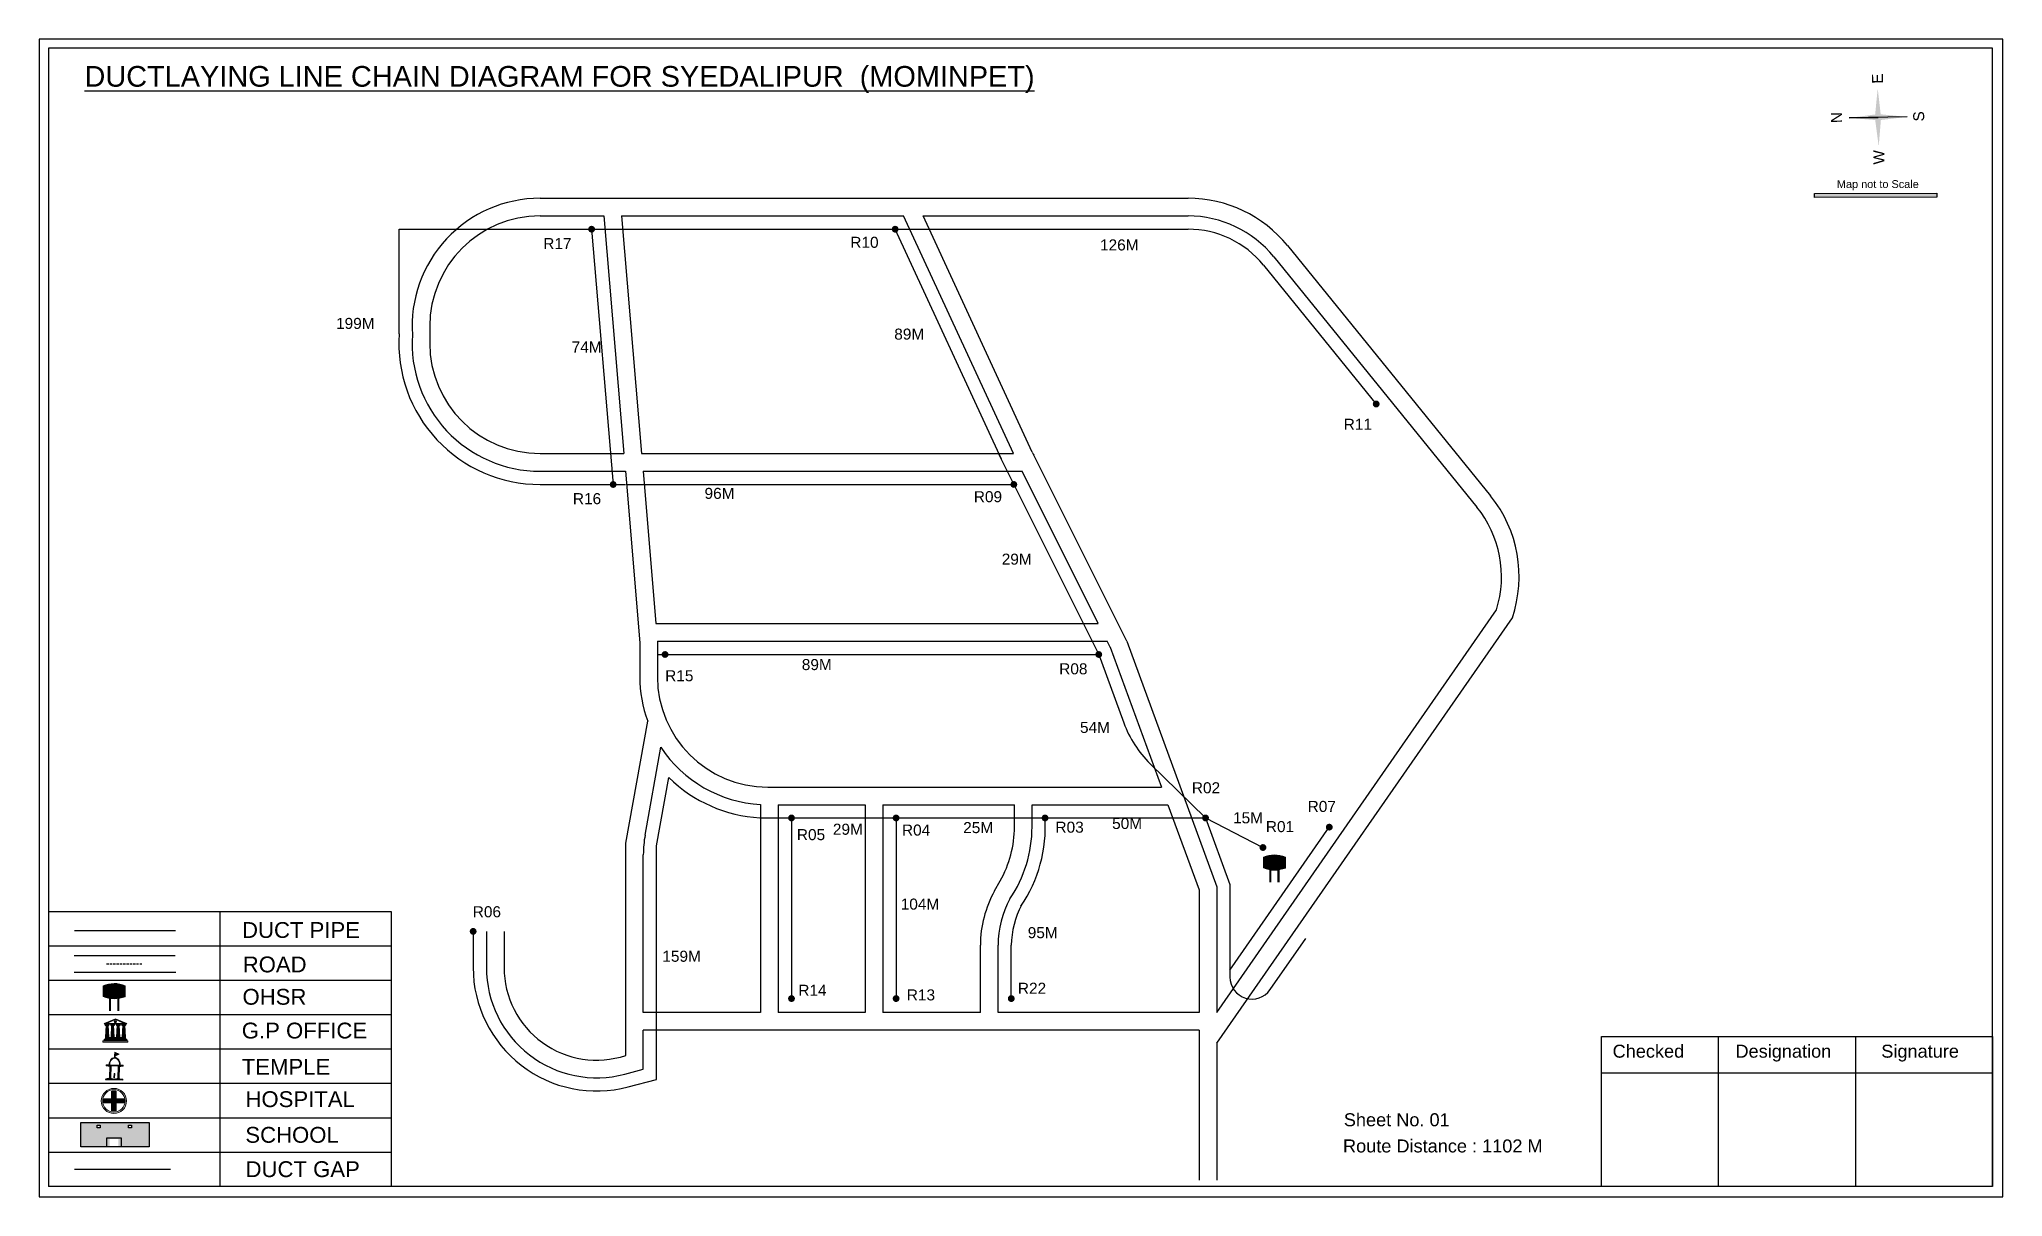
# Model space of a CAD drawing. Header units: inches. Extents: x 183 to 3615, y 59 to 1196.
# Drawn here: x 244 to 1135, y 671 to 1196 of the extents above; entities that cross this region are included whole.
import ezdxf

# ---------------------------------------------------------------- set-up
doc = ezdxf.new("R2010")
doc.units = ezdxf.units.IN
doc.header["$MEASUREMENT"] = 0
doc.linetypes.add('DASHEDX2', pattern=[1.5, 1, -0.5])
for name, color, linetype in [('LANDMARK', 7, 'Continuous'), ('OHT', 7, 'Continuous'), ('pipe', 5, 'Continuous')]:
    doc.layers.add(name, color=color, linetype=linetype)
doc.styles.get("Standard").update_dxf_attribs({"font": 'arial.ttf'})

msp = doc.modelspace()

# ---------------------------------------------------------------- texts
at = {"color": 242, "true_color": 0xcd2027}
msp.add_text('%%UDUCTLAYING LINE CHAIN DIAGRAM FOR SYEDALIPUR  (MOMINPET)', height=9.375, dxfattribs=at).set_placement((264.99, 1174.02))
for s, p in [('E', (1080.35, 1175.42)), ('N', (1061.76, 1157.57)), ('S', (1099.05, 1158.31)), ('W', (1080.99, 1138.82))]:
    msp.add_text(s, height=4.95, rotation=91.00631).set_placement(p)
for s, height, p in [('Map not to Scale', 3.5424, (1059.44, 1128.12)), ('R17', 5, (472.97, 1100.44)), ('R10', 5, (612.18, 1101)), ('126M', 5, (725.38, 1099.81)), ('199M', 5, (379.03, 1064.25)), ('89M', 5, (632.1, 1059.41)), ('74M', 5, (485.85, 1053.56)), ('R11', 5, (835.86, 1018.56)), ('R16', 5, (486.41, 984.83)), ('96M', 5, (546.09, 987.24)), ('R09', 5, (668.16, 985.73)), ('29M', 5, (680.82, 957.42)), ('R15', 5, (528.24, 904.6)), ('89M', 5, (590.18, 909.65)), ('R08', 5, (706.88, 907.73)), ('54M', 5, (716.3, 881.18)), ('R02', 5, (767.02, 853.82)), ('R07', 5, (819.52, 845.36)), ('R05', 5, (587.95, 832.59)), ('29M', 5, (604.27, 835.03)), ('R04', 5, (635.59, 834.65)), ('25M', 5, (663.35, 835.78)), ('R03', 5, (705.18, 835.96)), ('50M', 5, (730.87, 837.65)), ('15M', 5, (785.7, 840.21)), ('R01', 5, (800.56, 836.24)), ('R06', 5, (441.01, 797.63)), ('104M', 5, (635.03, 801.1)), ('DUCT PIPE', 7.178, (336.41, 788.28)), ('95M', 5, (692.61, 788.17)), ('ROAD ', 7.178, (336.72, 772.67)), ('159M', 5, (526.95, 777.48)), ('R14', 5, (588.61, 762.07)), ('R22', 5, (688.15, 762.97)), ('OHSR', 7.178, (336.62, 758.01)), ('R13', 5, (637.78, 759.97)), ('G.P OFFICE', 7.178, (336.3, 742.72)), ('Checked', 5.886, (957.77, 734.01)), ('Designation', 5.886, (1013.47, 734.01)), ('Signature', 5.886, (1079.57, 734.01)), ('TEMPLE', 7.178, (336.29, 726.3)), ('HOSPITAL', 7.178, (337.97, 711.62)), ('Sheet No. 01', 5.886, (835.91, 702.94)), ('SCHOOL', 7.178, (337.91, 695.45)), ('Route Distance : 1102 M', 5.886, (835.54, 691.07)), ('DUCT GAP', 7.178, (338.01, 679.9))]:
    msp.add_text(s, height=height).set_placement(p)

# ---------------------------------------------------------------- blocks, each defined once
blk = doc.blocks.new('OHT')
at = {"linetype": 'Continuous', "lineweight": 0, "true_color": 0x0ffffc}
blk.add_hatch(color=4, dxfattribs=at).paths.add_polyline_path([(0.012, 1), (0, 1, 0.101323), (-0.4, 0.916), (-0.4, 0.525, 0.194075), (0.399, 0.521), (0.399, 0.921, 0.097877)])
at = {"color": 4, "linetype": 'Continuous', "lineweight": 0, "true_color": 0x0ffffc, "flags": 128}
for points in [[(-0.4, 0.525), (-0.4, 0.916)], [(0.399, 0.521), (0.399, 0.921)]]:
    blk.add_lwpolyline(points, dxfattribs=at)
at = {"color": 4, "linetype": 'Continuous', "lineweight": 0, "true_color": 0x0ffffc, "const_width": 0.075, "flags": 128}
for points in [[(-0.15, 0), (-0.15, 0.475)], [(0.15, 0), (0.15, 0.473)]]:
    blk.add_lwpolyline(points, dxfattribs=at)
at = {"color": 4, "linetype": 'Continuous', "lineweight": 0, "true_color": 0x0ffffc}
for centre, radius, start, end in [((0.006, -0.019), 1.019, 67.31091, 113.47108), ((0.004, 1.513), 1.068, 247.76824, 291.70073)]:
    blk.add_arc(centre, radius, start, end, dxfattribs=at)
blk = doc.blocks.new('Government_Office')
at = {"linetype": 'Continuous', "lineweight": 0, "true_color": 0xff0000}
h = blk.add_hatch(color=1, dxfattribs=at)
h.paths.add_polyline_path([(0.44, 0.72), (0.45, 0.75), (0, 0.93), (-0.45, 0.75), (-0.44, 0.72)])
h.paths.add_polyline_path([(0.355, 0.75), (-0.355, 0.75), (0, 0.9)], flags=16)
h.paths.add_polyline_path([(0, 0.778, -1), (0, 0.872, -1)], flags=0)
h = blk.add_hatch(color=1, dxfattribs=at)
edge = h.paths.add_edge_path()
edge.add_arc((0, 0.825), 0.0467, 90, 270)
edge.add_arc((0, 0.825), 0.0467, 270, 450)
for points in [[(-0.5, 0.05), (0.5, 0.05), (0.5, 0), (-0.5, 0)], [(-0.45, 0.075), (-0.45, 0.12), (0.45, 0.12), (0.45, 0.075)], [(-0.4, 0.14), (-0.4, 0.18), (0.4, 0.18), (0.4, 0.14)]]:
    blk.add_hatch(color=1, dxfattribs=at).paths.add_polyline_path(points)
h = blk.add_hatch(color=1, dxfattribs=at)
edge = h.paths.add_edge_path()
edge.add_line((-0.27, 0.195), (-0.295, 0.675))
edge.add_line((-0.295, 0.675), (-0.29, 0.675))
edge.add_arc((-0.278, 0.688), 0.0176, 225.30401, 441.56588)
edge.add_line((-0.275, 0.705), (-0.395, 0.705))
edge.add_arc((-0.392, 0.688), 0.0176, 98.43412, 314.69599)
edge.add_line((-0.38, 0.675), (-0.375, 0.675))
edge.add_line((-0.375, 0.675), (-0.4, 0.195))
edge.add_line((-0.4, 0.195), (-0.27, 0.195))
h = blk.add_hatch(color=1, dxfattribs=at)
edge = h.paths.add_edge_path()
edge.add_line((-0.047, 0.195), (-0.072, 0.675))
edge.add_line((-0.072, 0.675), (-0.067, 0.675))
edge.add_arc((-0.054, 0.688), 0.0176, 225.30401, 441.56588)
edge.add_line((-0.052, 0.705), (-0.172, 0.705))
edge.add_arc((-0.169, 0.688), 0.0176, 98.43412, 314.69599)
edge.add_line((-0.157, 0.675), (-0.152, 0.675))
edge.add_line((-0.152, 0.675), (-0.177, 0.195))
edge.add_line((-0.177, 0.195), (-0.047, 0.195))
h = blk.add_hatch(color=1, dxfattribs=at)
edge = h.paths.add_edge_path()
edge.add_line((0.177, 0.195), (0.152, 0.675))
edge.add_line((0.152, 0.675), (0.157, 0.675))
edge.add_arc((0.169, 0.688), 0.0176, 225.30401, 441.56588)
edge.add_line((0.172, 0.705), (0.052, 0.705))
edge.add_arc((0.054, 0.688), 0.0176, 98.43412, 314.69599)
edge.add_line((0.067, 0.675), (0.072, 0.675))
edge.add_line((0.072, 0.675), (0.047, 0.195))
edge.add_line((0.047, 0.195), (0.177, 0.195))
h = blk.add_hatch(color=1, dxfattribs=at)
edge = h.paths.add_edge_path()
edge.add_line((0.4, 0.195), (0.375, 0.675))
edge.add_line((0.375, 0.675), (0.38, 0.675))
edge.add_arc((0.392, 0.688), 0.0176, 225.30401, 441.56588)
edge.add_line((0.395, 0.705), (0.275, 0.705))
edge.add_arc((0.278, 0.688), 0.0176, 98.43412, 314.69599)
edge.add_line((0.29, 0.675), (0.295, 0.675))
edge.add_line((0.295, 0.675), (0.27, 0.195))
edge.add_line((0.27, 0.195), (0.4, 0.195))
at = {"color": 1, "linetype": 'Continuous', "lineweight": 0, "true_color": 0xff0000, "flags": 128}
for points in [[(-0.45, 0.75), (-0.44, 0.72), (0.44, 0.72), (0.45, 0.75), (0, 0.93)], [(-0.355, 0.75), (0.355, 0.75), (0, 0.9)], [(-0.5, 0.05), (0.5, 0.05), (0.5, 0), (-0.5, 0)], [(-0.45, 0.075), (-0.45, 0.12), (0.45, 0.12), (0.45, 0.075)], [(-0.4, 0.14), (-0.4, 0.18), (0.4, 0.18), (0.4, 0.14)]]:
    blk.add_lwpolyline(points, close=True, dxfattribs=at)
for points in [[(0, 0.872, 1), (0, 0.778, 1)], [(-0.27, 0.195), (-0.295, 0.675), (-0.29, 0.675, 1.379694), (-0.275, 0.705), (-0.395, 0.705, 1.379694), (-0.38, 0.675), (-0.375, 0.675), (-0.4, 0.195)], [(-0.047, 0.195), (-0.072, 0.675), (-0.067, 0.675, 1.379694), (-0.052, 0.705), (-0.172, 0.705, 1.379694), (-0.157, 0.675), (-0.152, 0.675), (-0.177, 0.195)], [(0.177, 0.195), (0.152, 0.675), (0.157, 0.675, 1.379694), (0.172, 0.705), (0.052, 0.705, 1.379694), (0.067, 0.675), (0.072, 0.675), (0.047, 0.195)], [(0.4, 0.195), (0.375, 0.675), (0.38, 0.675, 1.379694), (0.395, 0.705), (0.275, 0.705, 1.379694), (0.29, 0.675), (0.295, 0.675), (0.27, 0.195)]]:
    blk.add_lwpolyline(points, format="xyb", close=True, dxfattribs=at)
blk = doc.blocks.new('Temple')
at = {"linetype": 'Continuous', "lineweight": 0, "true_color": 0xff0000}
h = blk.add_hatch(color=1, dxfattribs=at)
edge = h.paths.add_edge_path()
edge.add_line((0.175, 0.49), (0.225, 0.49))
edge.add_line((0.225, 0.49), (0.225, 0.497))
edge.add_line((0.225, 0.497), (0.307, 0.497))
edge.add_line((0.307, 0.497), (0.307, 0.533))
edge.add_line((0.307, 0.533), (0.257, 0.533))
edge.add_line((0.257, 0.533), (0.257, 0.54))
edge.add_line((0.257, 0.54), (0.2, 0.54))
edge.add_spline(control_points=[(0.2, 0.54), (0.2, 0.589), (0.19, 0.638), (0.142, 0.743), (0.092, 0.79), (0.027, 0.805), (0.02, 0.806), (0.012, 0.806)], knot_values=[4.712389, 4.712389, 4.712389, 4.712389, 5.278166, 5.278166, 6.117402, 6.117402, 6.223801, 6.223801, 6.223801, 6.223801], degree=3, periodic=0)
edge.add_line((0.012, 0.806), (0.012, 0.79))
edge.add_line((0.012, 0.79), (-0.012, 0.79))
edge.add_line((-0.012, 0.79), (-0.012, 0.806))
edge.add_spline(control_points=[(-0.012, 0.806), (-0.055, 0.802), (-0.096, 0.781), (-0.171, 0.699), (-0.197, 0.628), (-0.2, 0.55), (-0.2, 0.545), (-0.2, 0.54)], knot_values=[6.343965, 6.343965, 6.343965, 6.343965, 6.956638, 6.956638, 7.795874, 7.795874, 7.853982, 7.853982, 7.853982, 7.853982], degree=3, periodic=0)
edge.add_line((-0.2, 0.54), (-0.257, 0.54))
edge.add_line((-0.257, 0.54), (-0.257, 0.533))
edge.add_line((-0.257, 0.533), (-0.307, 0.533))
edge.add_line((-0.307, 0.533), (-0.307, 0.497))
edge.add_line((-0.307, 0.497), (-0.225, 0.497))
edge.add_line((-0.225, 0.497), (-0.225, 0.49))
edge.add_line((-0.225, 0.49), (-0.175, 0.49))
edge.add_line((-0.175, 0.49), (-0.175, 0.07))
edge.add_arc((-0.205, 0.07), 0.03, -90, 0, ccw=False)
edge.add_line((-0.205, 0.04), (-0.257, 0.04))
edge.add_line((-0.257, 0.04), (-0.257, 0.033))
edge.add_line((-0.257, 0.033), (-0.307, 0.033))
edge.add_line((-0.307, 0.033), (-0.307, 0))
edge.add_line((-0.307, 0), (0.307, 0))
edge.add_line((0.307, 0), (0.307, 0.033))
edge.add_line((0.307, 0.033), (0.257, 0.033))
edge.add_line((0.257, 0.033), (0.257, 0.04))
edge.add_line((0.257, 0.04), (0.205, 0.04))
edge.add_arc((0.205, 0.07), 0.03, 180, 270, ccw=False)
edge.add_line((0.175, 0.07), (0.175, 0.49))
h.paths.add_polyline_path([(0.125, 0.07, -0.414214), (0.095, 0.04), (0.05, 0.04), (0.05, 0.033), (-0.05, 0.033), (-0.05, 0.04), (-0.095, 0.04, -0.414214), (-0.125, 0.07), (-0.125, 0.497), (0.125, 0.497)], flags=16)
edge = h.paths.add_edge_path(flags=16)
edge.add_ellipse((0, 0.54), major_axis=(0, 0.242), ratio=0.722808, start_angle=270, end_angle=450, ccw=False)
edge.add_line((0.175, 0.54), (-0.175, 0.54))
h.paths.add_polyline_path([(0.012, 0.23), (0.012, 0.07), (-0.012, 0.07), (-0.012, 0.23)], flags=0)
h = blk.add_hatch(color=1, dxfattribs=at)
edge = h.paths.add_edge_path()
edge.add_line((0.012, 0.857), (0, 0.85))
edge.add_line((0, 0.85), (-0.003, 0.925))
edge.add_line((-0.003, 0.925), (-0.012, 0.925))
edge.add_line((-0.012, 0.925), (-0.012, 0.806))
edge.add_spline(control_points=[(-0.012, 0.806), (-0.004, 0.807), (0.004, 0.807), (0.012, 0.806)], knot_values=[6.223801, 6.223801, 6.223801, 6.223801, 6.343965, 6.343965, 6.343965, 6.343965], degree=3, periodic=0)
edge.add_line((0.012, 0.806), (0.012, 0.857))
h = blk.add_hatch(color=1, dxfattribs=at)
edge = h.paths.add_edge_path()
edge.add_line((0.012, 0.79), (0.012, 0.806))
edge.add_spline(control_points=[(0.012, 0.806), (0.004, 0.807), (-0.004, 0.807), (-0.012, 0.806)], knot_values=[6.223801, 6.223801, 6.223801, 6.223801, 6.343965, 6.343965, 6.343965, 6.343965], degree=3, periodic=0)
edge.add_line((-0.012, 0.806), (-0.012, 0.79))
edge.add_line((-0.012, 0.79), (0.012, 0.79))
at = {"linetype": 'Continuous', "lineweight": 0, "true_color": 0xe66000}
blk.add_hatch(color=32, dxfattribs=at).paths.add_polyline_path([(-0.006, 1), (0.147, 0.931), (0, 0.85)])
at = {"color": 1, "linetype": 'Continuous', "lineweight": 0, "true_color": 0xff0000, "flags": 128}
for points in [[(0.012, 0.925), (-0.012, 0.925), (-0.012, 0.79), (0.012, 0.79)], [(0.012, 0.23), (-0.012, 0.23), (-0.012, 0.07), (0.012, 0.07)]]:
    blk.add_lwpolyline(points, close=True, dxfattribs=at)
at = {"color": 32, "linetype": 'Continuous', "lineweight": 0, "true_color": 0xe66000, "flags": 128}
blk.add_lwpolyline([(-0.006, 1), (0.147, 0.931), (0, 0.85), (-0.006, 1)], dxfattribs=at)
at = {"color": 1, "linetype": 'Continuous', "lineweight": 0, "true_color": 0xff0000, "flags": 128}
blk.add_lwpolyline([(0.2, 0.54), (0.257, 0.54), (0.257, 0.533), (0.307, 0.533), (0.307, 0.497), (0.225, 0.497), (0.225, 0.49), (0.175, 0.49), (0.175, 0.07, 0.414214), (0.205, 0.04), (0.257, 0.04), (0.257, 0.033), (0.307, 0.033), (0.307, 0), (-0.307, 0), (-0.307, 0.033), (-0.257, 0.033), (-0.257, 0.04), (-0.205, 0.04, 0.414214), (-0.175, 0.07), (-0.175, 0.49), (-0.225, 0.49), (-0.225, 0.497), (-0.307, 0.497), (-0.307, 0.533), (-0.257, 0.533), (-0.257, 0.54), (-0.2, 0.54)], format="xyb", dxfattribs=at)
blk.add_lwpolyline([(-0.175, 0.54), (0.175, 0.54)], dxfattribs=at)
blk.add_lwpolyline([(0.125, 0.497), (0.125, 0.07, -0.414214), (0.095, 0.04), (0.05, 0.04), (0.05, 0.033), (-0.05, 0.033), (-0.05, 0.04), (-0.095, 0.04, -0.414214), (-0.125, 0.07), (-0.125, 0.497)], format="xyb", close=True, dxfattribs=at)
at = {"color": 1, "linetype": 'Continuous', "lineweight": 0, "true_color": 0xff0000}
blk.add_ellipse((0, 0.54), major_axis=(0, 0.242), ratio=0.722808, start_param=4.712389, end_param=7.853982, dxfattribs=at)
blk.add_open_spline([(0.2, 0.54), (0.2, 0.589), (0.19, 0.638), (0.142, 0.743), (0.092, 0.79), (-0.023, 0.816), (-0.085, 0.794), (-0.171, 0.699), (-0.197, 0.628), (-0.2, 0.55), (-0.2, 0.545), (-0.2, 0.54)], degree=3, knots=[4.712389, 4.712389, 4.712389, 4.712389, 5.278166, 5.278166, 6.117402, 6.117402, 6.956638, 6.956638, 7.795874, 7.795874, 7.853982, 7.853982, 7.853982, 7.853982], dxfattribs=at)
blk = doc.blocks.new('*U5')
at = {"color": 0, "linetype": 'DASHEDX2', "transparency": 16777216}
blk.add_line((-8.22, 0), (8.01, 0), dxfattribs=at)
blk = doc.blocks.new('Hospital')
at = {"linetype": 'Continuous', "lineweight": 0, "true_color": 0x000000}
h = blk.add_hatch(color=18, dxfattribs=at)
h.paths.add_polyline_path([(-0.5, 0, 1), (0.5, 0, 1)])
h.paths.add_polyline_path([(0.446, 0, -1), (-0.446, 0, -1)], flags=16)
at = {"linetype": 'Continuous', "true_color": 0xff0000}
blk.add_hatch(color=1, dxfattribs=at).paths.add_polyline_path([(-0.394, 0.08), (-0.08, 0.08), (-0.08, 0.394), (0.08, 0.394), (0.08, 0.08), (0.394, 0.08), (0.394, -0.08), (0.08, -0.08), (0.08, -0.394), (-0.08, -0.394), (-0.08, -0.08), (-0.394, -0.08)])
at = {"color": 1, "linetype": 'Continuous', "true_color": 0xff0000, "flags": 128}
blk.add_lwpolyline([(-0.394, 0.08), (-0.08, 0.08), (-0.08, 0.394), (0.08, 0.394), (0.08, 0.08), (0.394, 0.08), (0.394, -0.08), (0.08, -0.08), (0.08, -0.394), (-0.08, -0.394), (-0.08, -0.08), (-0.394, -0.08)], close=True, dxfattribs=at)
at = {"color": 18, "linetype": 'Continuous', "lineweight": 0, "true_color": 0x000000}
for radius in [0.5, 0.446]:
    blk.add_circle((0, 0), radius, dxfattribs=at)

# ---------------------------------------------------------------- hatches: boundary and pattern name
at = {"true_color": 0x0093dd}
h = msp.add_hatch(color=142, dxfattribs=at)
h.dxf.hatch_style = 1
h.paths.add_polyline_path([(1049.26, 1125.62), (1049.26, 1123.78), (1104.77, 1123.9), (1104.77, 1125.75)])
at = {"ltscale": 0.5}
h = msp.add_hatch(color=5, dxfattribs=at)
h.dxf.hatch_style = 1
h.paths.add_polyline_path([(496.45, 1109.44, 1), (493.33, 1109.44, 1)])
h = msp.add_hatch(color=5, dxfattribs=at)
h.dxf.hatch_style = 1
h.paths.add_polyline_path([(634.07, 1109.44, 1), (630.95, 1109.44, 1)])
h = msp.add_hatch(color=5, dxfattribs=at)
h.dxf.hatch_style = 1
h.paths.add_polyline_path([(852.14, 1030.23, 1), (849.02, 1030.23, 1)])
h = msp.add_hatch(color=5, dxfattribs=at)
h.dxf.hatch_style = 1
h.paths.add_polyline_path([(506.23, 993.77, 1), (503.11, 993.77, 1)])
h = msp.add_hatch(color=5, dxfattribs=at)
h.dxf.hatch_style = 1
h.paths.add_polyline_path([(687.87, 993.77, 1), (684.76, 993.77, 1)])
h = msp.add_hatch(color=5, dxfattribs=at)
h.dxf.hatch_style = 1
h.paths.add_polyline_path([(529.74, 916.72, 1), (526.63, 916.72, 1)])
h = msp.add_hatch(color=5, dxfattribs=at)
h.dxf.hatch_style = 1
h.paths.add_polyline_path([(726.37, 916.72, 1), (723.25, 916.72, 1)])
h = msp.add_hatch(color=5, dxfattribs=at)
h.dxf.hatch_style = 1
h.paths.add_polyline_path([(587.07, 842.64, 1), (583.95, 842.64, 1)])
h = msp.add_hatch(color=5, dxfattribs=at)
h.dxf.hatch_style = 1
h.paths.add_polyline_path([(634.49, 842.64, 1), (631.37, 842.64, 1)])
h = msp.add_hatch(color=5, dxfattribs=at)
h.dxf.hatch_style = 1
h.paths.add_polyline_path([(702.01, 842.64, 1), (698.9, 842.64, 1)])
h = msp.add_hatch(color=5, dxfattribs=at)
h.dxf.hatch_style = 1
h.paths.add_polyline_path([(774.79, 842.64, 1), (771.67, 842.64, 1)])
h = msp.add_hatch(color=5, dxfattribs=at)
h.dxf.hatch_style = 1
h.paths.add_polyline_path([(830.88, 838.49, 1), (827.76, 838.49, 1)])
h = msp.add_hatch(color=5, dxfattribs=at)
h.dxf.hatch_style = 1
h.paths.add_polyline_path([(800.8, 829.25, 1), (797.68, 829.25, 1)])
h = msp.add_hatch(color=5, dxfattribs=at)
h.dxf.hatch_style = 1
h.paths.add_polyline_path([(442.75, 791.25, 1), (439.63, 791.25, 1)])
h = msp.add_hatch(color=5, dxfattribs=at)
h.dxf.hatch_style = 1
h.paths.add_polyline_path([(587.07, 760.79, 1), (583.95, 760.79, 1)])
h = msp.add_hatch(color=5, dxfattribs=at)
h.dxf.hatch_style = 1
h.paths.add_polyline_path([(634.49, 760.79, 1), (631.37, 760.79, 1)])
h = msp.add_hatch(color=5, dxfattribs=at)
h.dxf.hatch_style = 1
h.paths.add_polyline_path([(686.71, 760.79, 1), (683.59, 760.79, 1)])
at = {"true_color": 0xc8c92d}
h = msp.add_hatch(color=52, dxfattribs=at)
h.dxf.hatch_style = 1
h.paths.add_polyline_path([(269.45, 704.69), (263.28, 704.69), (263.28, 693.6), (269.45, 693.6)])
h.paths.add_polyline_path([(294.3, 704.69), (288.13, 704.69), (288.13, 693.6), (294.3, 693.6)])
at = {"true_color": 0x293189}
h = msp.add_hatch(color=177, dxfattribs=at)
h.dxf.hatch_style = 1
h.paths.add_polyline_path([(288.13, 704.69), (269.45, 704.69), (269.45, 693.6), (276.46, 693.6), (276.46, 697.23), (280.31, 697.23), (280.31, 693.6), (288.13, 693.6)])
h.paths.add_polyline_path([(272.12, 702.22), (270.74, 702.22), (270.74, 703.48), (272.12, 703.48)], flags=16)
h.paths.add_polyline_path([(284.99, 702.22), (284.99, 703.48), (286.37, 703.48), (286.37, 702.22)], flags=16)

# ---------------------------------------------------------------- linework, layer by layer
for p, q in [((1091.33, 1160.33), (1065.03, 1159.87)), ((471.5, 1123.44), (765.32, 1123.44)), ((471.5, 1115.44), (500.4, 1115.44)), ((500.4, 1115.44), (509.51, 1007.77)), ((508.43, 1115.44), (636.35, 1115.44)), ((508.43, 1115.44), (517.54, 1007.77)), ((686.15, 1007.77), (636.35, 1115.44)), ((645.16, 1115.44), (765.32, 1115.44)), ((694.64, 1008.47), (645.16, 1115.44)), ((804.14, 1096.95), (896.22, 983.51)), ((810.35, 1101.99), (902.44, 988.55)), ((421.5, 1065.44), (421.5, 1057.77)), ((471.5, 1007.77), (509.51, 1007.77)), ((517.54, 1007.77), (686.15, 1007.77)), ((737.52, 922.72), (695.31, 1007.08)), ((471.5, 999.77), (510.19, 999.77)), ((510.19, 999.77), (516.76, 922.05)), ((518.21, 999.77), (690.02, 999.77)), ((518.21, 999.77), (524.05, 930.72)), ((724.57, 930.72), (690.02, 999.77)), ((778.27, 754.54), (905.1, 936.98)), ((524.05, 930.72), (724.57, 930.72)), ((778.27, 740.53), (912.33, 933.38)), ((516.73, 922.72), (516.73, 906.64)), ((524.73, 922.72), (728.58, 922.72)), ((524.73, 922.72), (524.73, 906.64)), ((730.37, 919.14), (728.58, 922.72)), ((730.01, 919.97), (753.2, 856.64)), ((737.52, 922.72), (778.27, 811.43)), ((510.34, 831.21), (520.34, 886.5)), ((519.13, 834.91), (526.33, 874.68)), ((574.73, 856.64), (753.2, 856.64)), ((571.51, 848.73), (571.51, 754.54)), ((579.51, 848.64), (579.51, 754.54)), ((579.51, 848.64), (618.93, 848.64)), ((618.93, 848.64), (618.93, 754.54)), ((626.93, 848.64), (626.93, 754.54)), ((626.93, 848.64), (686.58, 848.64)), ((686.58, 838.63), (686.58, 848.64)), ((694.58, 838.63), (694.58, 848.64)), ((694.58, 848.64), (756.12, 848.64)), ((756.12, 848.64), (770.27, 810.01)), ((510.34, 735.01), (510.34, 831.21)), ((518.34, 754.54), (518.34, 826)), ((677.59, 809.56), (680.14, 814.08)), ((778.27, 811.43), (778.27, 754.54)), ((770.27, 810.01), (770.27, 754.54)), ((248.6, 800.13), (248.6, 675.7)), ((326.37, 800.13), (326.37, 675.7)), ((404.13, 784.57), (248.6, 784.57)), ((447.19, 791.25), (447.19, 774.9)), ((455.19, 791.25), (455.19, 774.9)), ((671.15, 754.54), (671.15, 785.01)), ((679.15, 754.54), (679.15, 785.01)), ((260.26, 780.28), (306.14, 780.28)), ((404.13, 769.02), (248.6, 769.02)), ((260.26, 772.76), (306.38, 772.76)), ((404.13, 753.47), (248.6, 753.47)), ((571.51, 754.54), (518.34, 754.54)), ((618.93, 754.54), (579.51, 754.54)), ((671.15, 754.54), (626.93, 754.54)), ((770.27, 754.54), (679.15, 754.54)), ((770.27, 746.54), (518.34, 746.54)), ((518.34, 728.77), (518.34, 746.54)), ((770.27, 746.54), (770.27, 678.54)), ((778.27, 740.53), (778.27, 678.54)), ((404.13, 737.91), (248.6, 737.91)), ((404.13, 722.36), (248.6, 722.36)), ((509.93, 726.55), (518.34, 728.77)), ((248.6, 706.81), (404.13, 706.81)), ((248.6, 691.26), (404.13, 691.26)), ((404.13, 675.7), (248.6, 675.7))]:
    msp.add_line(p, q)
at = {"color": 1}
msp.add_line((1065.03, 1159.87), (1078.19, 1160.1), dxfattribs=at)
at = {"color": 242, "true_color": 0xcd2027}
for p, q in [((1005.66, 743.55), (1005.66, 675.66)), ((1067.87, 743.55), (1067.87, 675.66)), ((952.7, 727.1), (1129.92, 727.1))]:
    msp.add_line(p, q, dxfattribs=at)
for points in [[(244.49, 1195.5), (244.49, 671.01), (1134.63, 671.01), (1134.63, 1195.5)], [(248.6, 1191.49), (248.6, 675.72), (1129.92, 675.72), (1129.92, 1191.49)], [(294.37, 704.69), (294.37, 693.6), (263.28, 693.6), (263.28, 704.69)], [(272.12, 703.48), (272.12, 702.22), (270.74, 702.22), (270.74, 703.48)], [(284.99, 702.22), (284.99, 703.48), (286.37, 703.48), (286.37, 702.22)]]:
    msp.add_lwpolyline(points, close=True)
at = {"color": 142, "true_color": 0x0093dd}
msp.add_lwpolyline([(1104.77, 1123.9), (1049.26, 1123.78), (1049.26, 1125.62), (1104.77, 1125.75), (1104.77, 1123.9)], dxfattribs=at)
for points in [[(404.13, 675.7), (404.13, 800.13), (248.6, 800.13)], [(275.13, 693.6), (275.13, 697.7), (281.65, 697.7), (281.65, 693.6)]]:
    msp.add_lwpolyline(points)
at = {"color": 242, "true_color": 0xcd2027}
msp.add_lwpolyline([(1129.92, 675.66), (952.7, 675.66), (952.7, 743.55), (1129.92, 743.55)], close=True, dxfattribs=at)
for centre, radius, start, end in [((471.5, 1065.44), 58, 90, 183.7901), ((765.32, 1065.44), 58, 39.06829, 90), ((471.5, 1065.44), 50, 90, 180), ((765.32, 1065.44), 50, 39.06829, 90), ((471.5, 1057.77), 58, 176.2099, 270), ((471.5, 1057.77), 50, 180, 270), ((740.02, 1029.46), 50, 204.82304, 206.58319), ((857.4, 952), 58, 341.27181, 39.06829), ((857.4, 952), 50, 342.51949, 39.06829), ((574.73, 906.64), 58, 180, 200.32514), ((574.73, 906.64), 50, 180, 270), ((574.73, 906.64), 58, 213.44215, 266.81705), ((636.58, 838.63), 50, 330.5978, 0), ((636.58, 838.63), 58, 325.81498, 0), ((568.34, 826), 50, 169.74055, 180), ((721.15, 785.01), 50, 150.5978, 180), ((724.33, 784.6), 45.18, 151.66842, 179.48029), ((497.19, 774.9), 50, 180, 284.7604), ((497.19, 774.9), 42, 180, 288.23634)]:
    msp.add_arc(centre, radius, start, end)
for points in [[(1079.47, 1160.13), (1076.66, 1160.08), (1077.95, 1173.24)], [(1079.48, 1160.13), (1076.66, 1160.08), (1078.41, 1146.95)], [(1078.21, 1158.8), (1078.16, 1161.62), (1091.33, 1160.33)]]:
    msp.add_solid(points)
at = {"color": 1}
msp.add_solid([(1078.21, 1158.8), (1078.16, 1161.62), (1065.03, 1159.87)], dxfattribs=at)
at = {"layer": 'OHT', "color": 5}
msp.add_line((260.43, 791.66), (306.31, 791.66), dxfattribs=at)
at = {"layer": 'OHT', "color": 1}
msp.add_line((260.43, 683.48), (304.02, 683.48), dxfattribs=at)
at = {"layer": 'pipe'}
for p, q in [((407.64, 1062), (407.64, 1109.44)), ((407.64, 1109.44), (471.5, 1109.44)), ((471.5, 1109.44), (508.94, 1109.44)), ((494.89, 1109.44), (504.67, 993.77)), ((508.43, 1109.44), (647.94, 1109.44)), ((680.7, 1005.25), (632.51, 1109.44)), ((645.16, 1109.44), (765.32, 1109.44)), ((799.48, 1093.17), (850.58, 1030.23)), ((724.65, 917.16), (679.31, 1007.77)), ((471.5, 993.77), (510.19, 993.77)), ((510.69, 993.77), (686.31, 993.77)), ((724.37, 917.91), (736.14, 885.77)), ((524.73, 916.72), (724.81, 916.72)), ((773.23, 842.64), (748.12, 867.23)), ((524.34, 829.95), (529.94, 860.93)), ((571.51, 842.64), (626.93, 842.64)), ((585.51, 842.64), (585.51, 760.79)), ((626.93, 842.64), (694.58, 842.64)), ((632.93, 842.64), (632.93, 760.79)), ((694.58, 842.64), (773.23, 842.64)), ((773.23, 842.64), (784.27, 812.5)), ((773.23, 842.64), (799.24, 829.25)), ((784.27, 773.68), (829.32, 838.49)), ((524.34, 754.54), (524.34, 829.95)), ((784.27, 812.5), (784.27, 770.55)), ((441.19, 791.25), (441.19, 774.9)), ((685.15, 760.79), (685.15, 785.01)), ((802.48, 764.84), (818.63, 788.08)), ((524.34, 724.14), (524.34, 754.54)), ((511.46, 720.75), (524.34, 724.14))]:
    msp.add_line(p, q, dxfattribs=at)
for centre, radius, start, end in [((765.32, 1065.44), 44, 39.06829, 90), ((471.5, 1057.77), 64, 176.2099, 270), ((783.09, 902.96), 50, 200.10995, 225.60904), ((574.73, 906.64), 64, 225.58639, 266.81705), ((636.58, 838.63), 64, 325.81498, 3.59534), ((724.33, 784.6), 39.18, 151.66842, 179.48029), ((497.19, 774.9), 56, 180, 284.7604), ((794.27, 770.55), 10, 180, 325.19419)]:
    msp.add_arc(centre, radius, start, end, dxfattribs=at)

# ---------------------------------------------------------------- block references
at = {"linetype": 'DASHEDX2'}
msp.add_blockref('*U5', (283.26, 776.52), dxfattribs=at)
at = {"layer": 'LANDMARK'}
for name, p, xscale, yscale, zscale in [('Government_Office', (279.02, 741.06), 11.32114773247135, 11.32114773247135, 11.32114773247135), ('Hospital', (278.33, 714.4), 11.41772014427468, 11.41772014427468, 11.41772014427468)]:
    msp.add_blockref(name, p, dxfattribs=dict(at, xscale=xscale, yscale=yscale, zscale=zscale))
at = {"layer": 'LANDMARK', "xscale": 12.62452535729322, "yscale": 12.62452535729322, "zscale": 12.62452535729322, "rotation": 358.3713438591284}
msp.add_blockref('Temple', (278.45, 723.93), dxfattribs=at)
at = {"layer": 'OHT', "xscale": 12.45189723782068, "yscale": 12.45189723782068, "zscale": 12.45189723782068}
for p in [(804.44, 813.45), (278.43, 755.16)]:
    msp.add_blockref('OHT', p, dxfattribs=at)

msp.set_redraw_order([(e.dxf.handle, doc.entitydb.next_handle()) for e in msp.query("TEXT MTEXT ATTDEF DIMENSION ARC_DIMENSION")])  # texts and dimensions are drawn at this point

doc.saveas('drawing.dxf')
